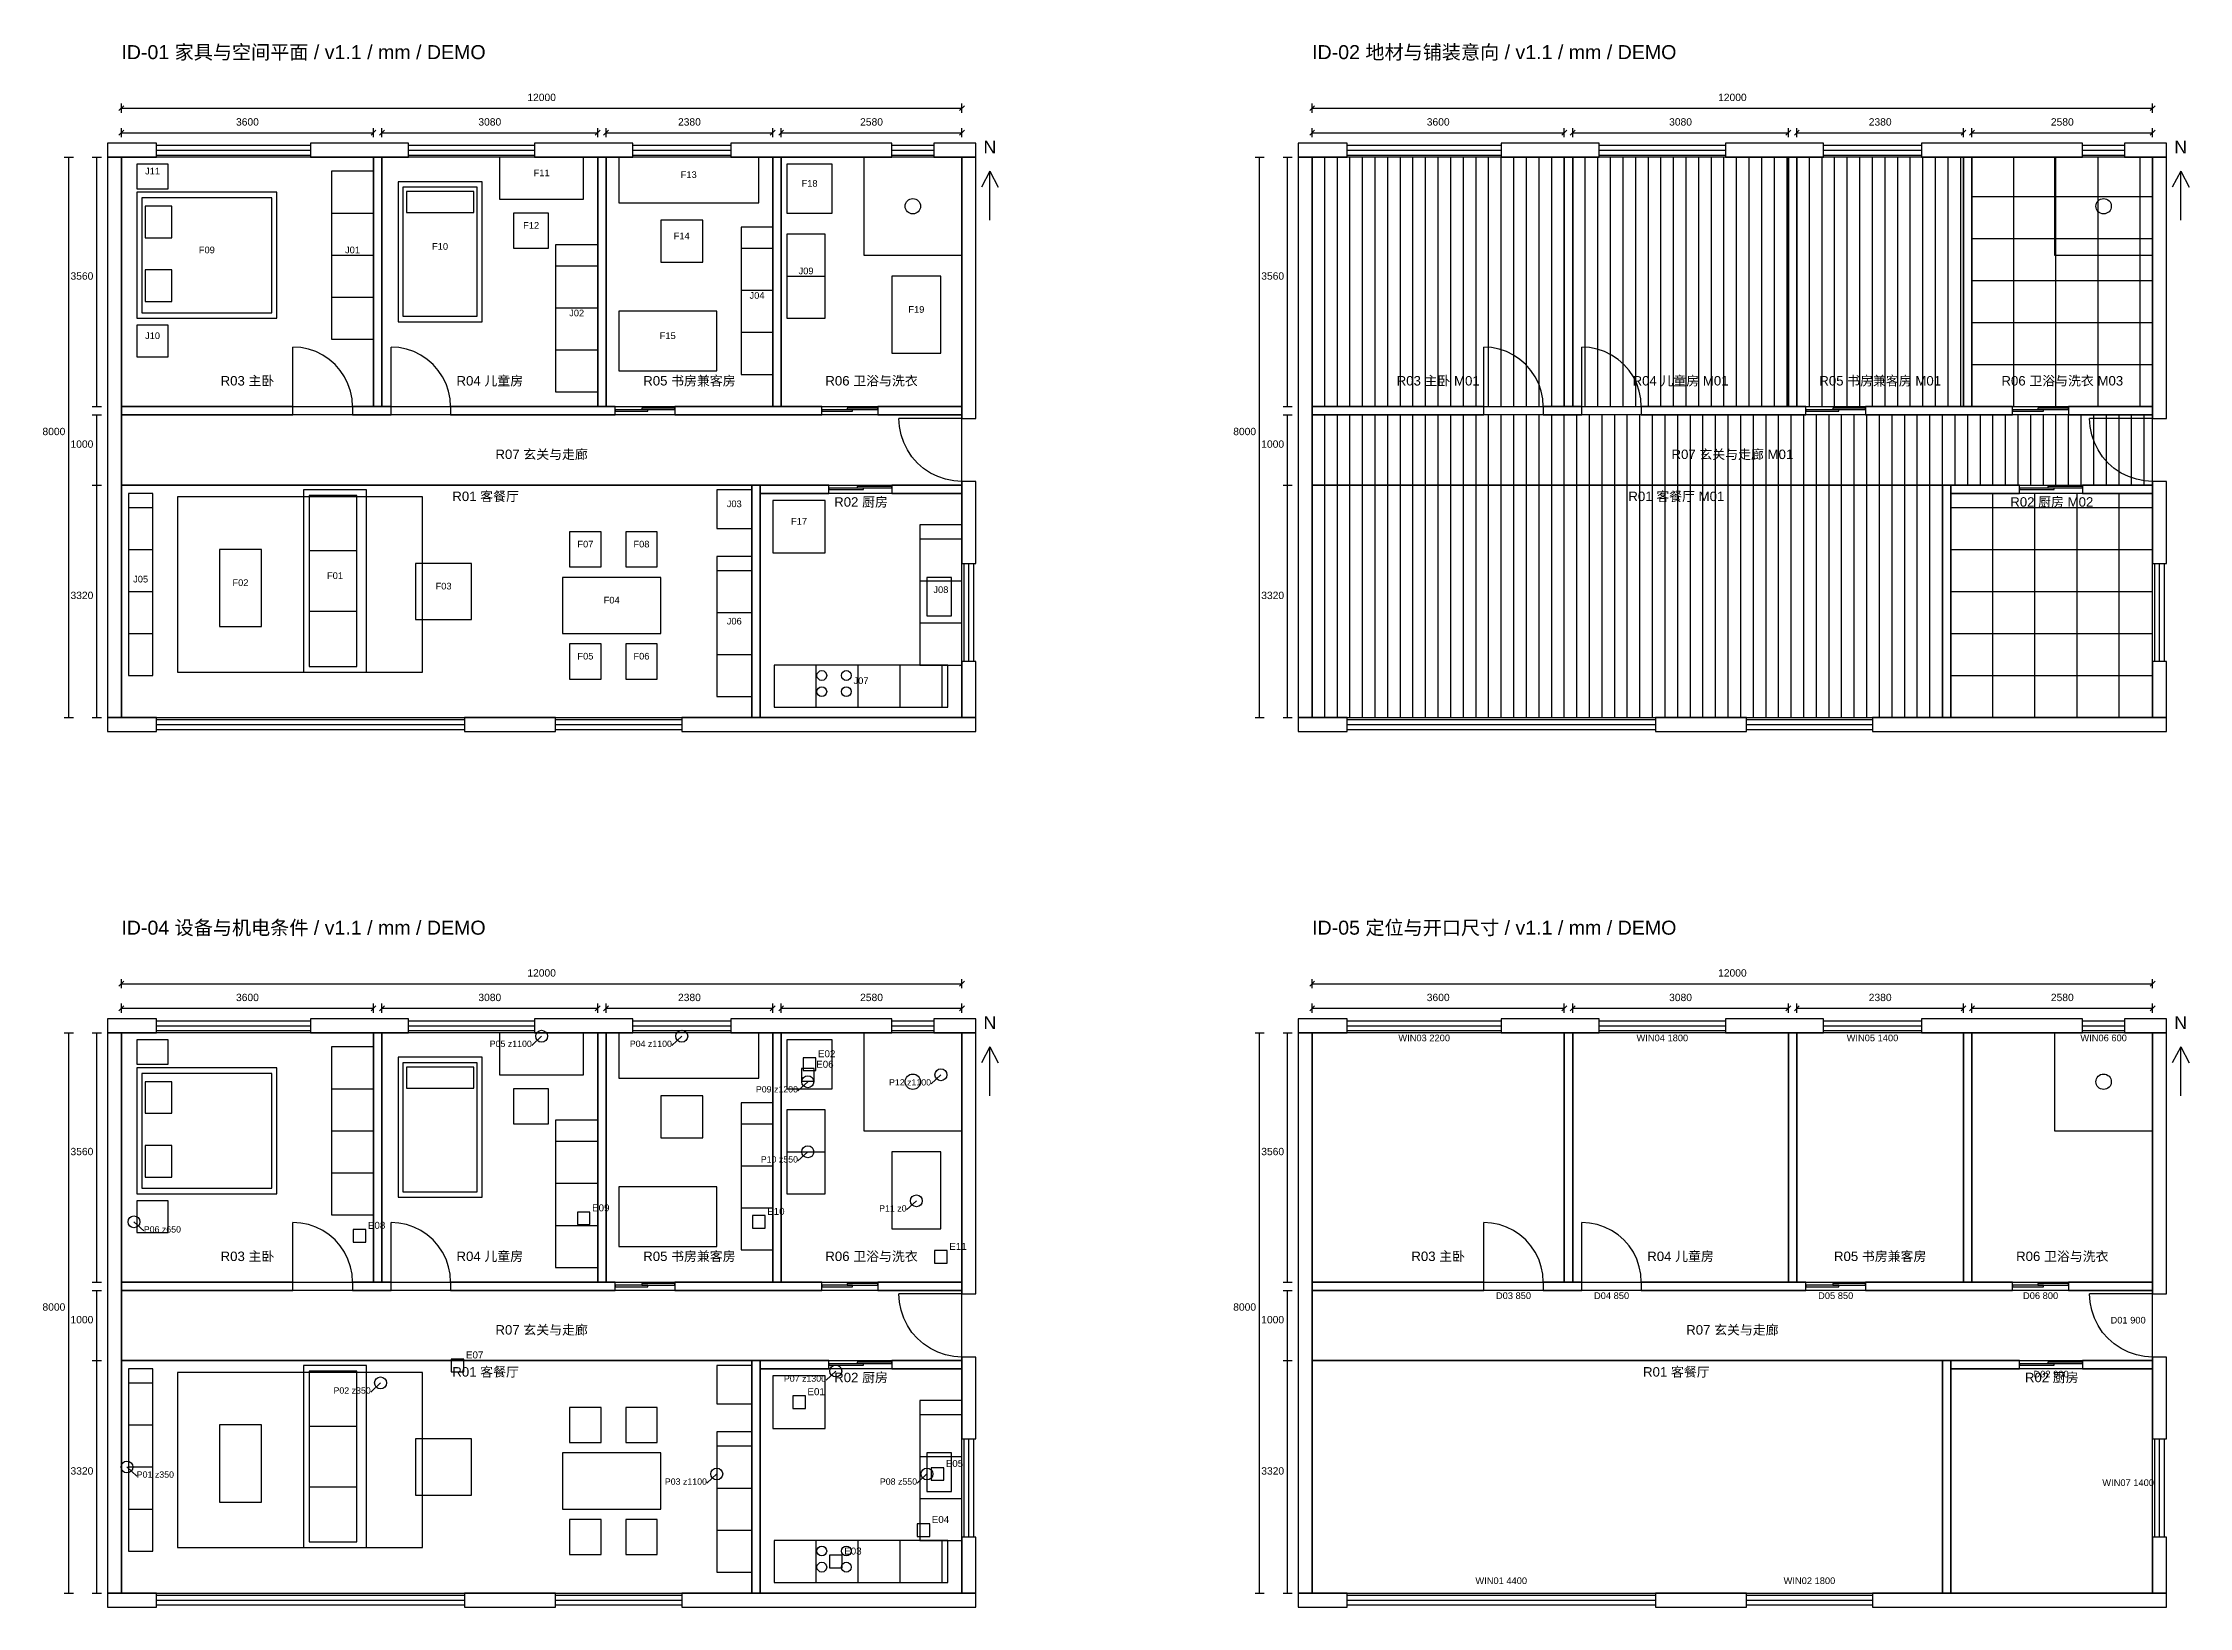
# Model space of a CAD drawing. Header units: millimetres. Extents: x -1120 to 46520, y -12700 to 9632.
# Drawn here: x -1120 to 29520, y -12700 to 9632 of the extents above; entities that cross this region are included whole.
import ezdxf
from ezdxf.enums import TextEntityAlignment as Align

# ---------------------------------------------------------------- set-up
doc = ezdxf.new("R2010")
doc.units = ezdxf.units.MM
for name, color, linetype in [('ID-01_DIMENSION', 7, 'Continuous'), ('ID-01_DOOR', 7, 'Continuous'), ('ID-01_FIXTURE', 7, 'Continuous'), ('ID-01_FLOOR', 7, 'Continuous'), ('ID-01_FURNITURE', 7, 'Continuous'), ('ID-01_GLASS', 7, 'Continuous'), ('ID-01_LINE', 7, 'Continuous'), ('ID-01_NORTH', 7, 'Continuous'), ('ID-01_TEXT', 7, 'Continuous'), ('ID-01_WALL', 7, 'Continuous'), ('ID-01_WINDOW', 7, 'Continuous'), ('ID-02_DIMENSION', 7, 'Continuous'), ('ID-02_DOOR', 7, 'Continuous'), ('ID-02_FINISH_JOINT', 7, 'Continuous'), ('ID-02_FIXTURE', 7, 'Continuous'), ('ID-02_FLOOR', 7, 'Continuous'), ('ID-02_GLASS', 7, 'Continuous'), ('ID-02_NORTH', 7, 'Continuous'), ('ID-02_TEXT', 7, 'Continuous'), ('ID-02_WALL', 7, 'Continuous'), ('ID-02_WINDOW', 7, 'Continuous'), ('ID-04_DIMENSION', 7, 'Continuous'), ('ID-04_DOOR', 7, 'Continuous'), ('ID-04_EQUIPMENT', 7, 'Continuous'), ('ID-04_EQUIPMENT_LABEL', 7, 'Continuous'), ('ID-04_FIXTURE', 7, 'Continuous'), ('ID-04_FLOOR', 7, 'Continuous'), ('ID-04_FURNITURE', 7, 'Continuous'), ('ID-04_GLASS', 7, 'Continuous'), ('ID-04_LINE', 7, 'Continuous'), ('ID-04_NORTH', 7, 'Continuous'), ('ID-04_SERVICE_LABEL', 1, 'Continuous'), ('ID-04_SERVICE_POINT', 1, 'Continuous'), ('ID-04_TEXT', 7, 'Continuous'), ('ID-04_WALL', 7, 'Continuous'), ('ID-04_WINDOW', 7, 'Continuous'), ('ID-05_DIMENSION', 7, 'Continuous'), ('ID-05_DOOR', 7, 'Continuous'), ('ID-05_FIXTURE', 7, 'Continuous'), ('ID-05_FLOOR', 7, 'Continuous'), ('ID-05_GLASS', 7, 'Continuous'), ('ID-05_NORTH', 7, 'Continuous'), ('ID-05_TEXT', 7, 'Continuous'), ('ID-05_WALL', 7, 'Continuous'), ('ID-05_WINDOW', 7, 'Continuous')]:
    doc.layers.add(name, color=color, linetype=linetype)
doc.styles.add('CJK', font='Arial Unicode.ttf')

msp = doc.modelspace()

# ---------------------------------------------------------------- texts
at = {"style": 'CJK'}
for s, p in [('ID-01 家具与空间平面 / v1.1 / mm / DEMO', (0, 9400)), ('ID-02 地材与铺装意向 / v1.1 / mm / DEMO', (17000, 9400)), ('ID-04 设备与机电条件 / v1.1 / mm / DEMO', (0, -3100)), ('ID-05 定位与开口尺寸 / v1.1 / mm / DEMO', (17000, -3100))]:
    msp.add_text(s, height=200, dxfattribs=at).set_placement(p)
at = {"layer": 'ID-01_DIMENSION', "style": 'CJK'}
for s, p in [('12000', (6000, 8770)), ('3600', (1800, 8420)), ('3080', (5260, 8420)), ('2380', (8110, 8420)), ('2580', (10710, 8420))]:
    msp.add_text(s, height=105, dxfattribs=at).set_placement(p, align=Align.BOTTOM_CENTER)
for s, p in [('3560', (-400, 6220)), ('8000', (-800, 4000)), ('1000', (-400, 3820)), ('3320', (-400, 1660))]:
    msp.add_text(s, height=105, dxfattribs=at).set_placement(p, align=Align.BOTTOM_RIGHT)
at = {"layer": 'ID-01_TEXT', "style": 'CJK'}
for s, height, p in [('N', 180, (12400, 8000)), ('J11', 95, (445, 7725)), ('F11', 95, (6000, 7700)), ('F13', 95, (8100, 7675)), ('F18', 95, (9825, 7550)), ('F12', 95, (5850, 6950)), ('F10', 95, (4550, 6650)), ('F14', 95, (8000, 6800)), ('F09', 95, (1220, 6600)), ('J01', 95, (3300, 6600)), ('J09', 95, (9775, 6300)), ('J02', 95, (6500, 5700)), ('J04', 95, (9075, 5950)), ('F19', 95, (11350, 5750)), ('J10', 95, (445, 5375)), ('F15', 95, (7800, 5375)), ('R03 主卧', 135, (1800, 4700)), ('R04 儿童房', 135, (5260, 4700)), ('R05 书房兼客房', 135, (8110, 4700)), ('R06 卫浴与洗衣', 135, (10710, 4700)), ('R07 玄关与走廊', 135, (6000, 3650)), ('R01 客餐厅', 135, (5200, 3050)), ('J03', 95, (8750, 2975)), ('R02 厨房', 135, (10560, 2970)), ('F17', 95, (9675, 2725)), ('F07', 95, (6625, 2400)), ('F08', 95, (7425, 2400)), ('J05', 95, (275, 1900)), ('F02', 95, (1700, 1850)), ('F01', 95, (3050, 1950)), ('F03', 95, (4600, 1800)), ('J08', 95, (11700, 1750)), ('F04', 95, (7000, 1600)), ('J06', 95, (8750, 1300)), ('F05', 95, (6625, 800)), ('F06', 95, (7425, 800)), ('J07', 95, (10560, 450))]:
    msp.add_text(s, height=height, dxfattribs=at).set_placement(p, align=Align.BOTTOM_CENTER)
at = {"layer": 'ID-02_DIMENSION', "style": 'CJK'}
for s, p in [('12000', (23000, 8770)), ('3600', (18800, 8420)), ('3080', (22260, 8420)), ('2380', (25110, 8420)), ('2580', (27710, 8420))]:
    msp.add_text(s, height=105, dxfattribs=at).set_placement(p, align=Align.BOTTOM_CENTER)
for s, p in [('3560', (16600, 6220)), ('8000', (16200, 4000)), ('1000', (16600, 3820)), ('3320', (16600, 1660))]:
    msp.add_text(s, height=105, dxfattribs=at).set_placement(p, align=Align.BOTTOM_RIGHT)
at = {"layer": 'ID-02_TEXT', "style": 'CJK'}
for s, height, p in [('N', 180, (29400, 8000)), ('R03 主卧 M01', 135, (18800, 4700)), ('R04 儿童房 M01', 135, (22260, 4700)), ('R05 书房兼客房 M01', 135, (25110, 4700)), ('R06 卫浴与洗衣 M03', 135, (27710, 4700)), ('R07 玄关与走廊 M01', 135, (23000, 3650)), ('R01 客餐厅 M01', 135, (22200, 3050)), ('R02 厨房 M02', 135, (27560, 2970))]:
    msp.add_text(s, height=height, dxfattribs=at).set_placement(p, align=Align.BOTTOM_CENTER)
at = {"layer": 'ID-04_DIMENSION', "style": 'CJK'}
for s, p in [('12000', (6000, -3730)), ('3600', (1800, -4080)), ('3080', (5260, -4080)), ('2380', (8110, -4080)), ('2580', (10710, -4080))]:
    msp.add_text(s, height=105, dxfattribs=at).set_placement(p, align=Align.BOTTOM_CENTER)
for s, p in [('3560', (-400, -6280)), ('8000', (-800, -8500)), ('1000', (-400, -8680)), ('3320', (-400, -10840))]:
    msp.add_text(s, height=105, dxfattribs=at).set_placement(p, align=Align.BOTTOM_RIGHT)
at = {"layer": 'ID-04_EQUIPMENT_LABEL', "style": 'CJK'}
for s, p in [('E06', (9920, -5030)), ('E02', (9945, -4880)), ('E09', (6720, -7080)), ('E10', (9220, -7130)), ('E08', (3520, -7330)), ('E11', (11820, -7630)), ('E07', (4920, -9180)), ('E01', (9795, -9705)), ('E05', (11770, -10730)), ('E04', (11570, -11530)), ('E03', (10320, -11980))]:
    msp.add_text(s, height=100, dxfattribs=at).set_placement(p, align=Align.BOTTOM_LEFT)
at = {"layer": 'ID-04_SERVICE_LABEL', "style": 'CJK'}
for s, p in [('P05 z1100', (5860, -4730)), ('P04 z1100', (7860, -4730)), ('P12 z1100', (11560, -5280)), ('P09 z1200', (9660, -5380)), ('P10 z550', (9660, -6380)), ('P11 z0', (11210, -7080)), ('P07 z1300', (10060, -9510)), ('P02 z350', (3560, -9680)), ('P03 z1100', (8360, -10980)), ('P08 z550', (11360, -10980))]:
    msp.add_text(s, height=90, dxfattribs=at).set_placement(p, align=Align.BOTTOM_RIGHT)
for s, p in [('P06 z650', (320, -7380)), ('P01 z350', (220, -10880))]:
    msp.add_text(s, height=90, dxfattribs=at).set_placement(p, align=Align.BOTTOM_LEFT)
at = {"layer": 'ID-04_TEXT', "style": 'CJK'}
for s, height, p in [('N', 180, (12400, -4500)), ('R03 主卧', 135, (1800, -7800)), ('R04 儿童房', 135, (5260, -7800)), ('R05 书房兼客房', 135, (8110, -7800)), ('R06 卫浴与洗衣', 135, (10710, -7800)), ('R07 玄关与走廊', 135, (6000, -8850)), ('R01 客餐厅', 135, (5200, -9450)), ('R02 厨房', 135, (10560, -9530))]:
    msp.add_text(s, height=height, dxfattribs=at).set_placement(p, align=Align.BOTTOM_CENTER)
at = {"layer": 'ID-05_DIMENSION', "style": 'CJK'}
for s, p in [('12000', (23000, -3730)), ('3600', (18800, -4080)), ('3080', (22260, -4080)), ('2380', (25110, -4080)), ('2580', (27710, -4080))]:
    msp.add_text(s, height=105, dxfattribs=at).set_placement(p, align=Align.BOTTOM_CENTER)
for s, p in [('3560', (16600, -6280)), ('8000', (16200, -8500)), ('1000', (16600, -8680)), ('3320', (16600, -10840))]:
    msp.add_text(s, height=105, dxfattribs=at).set_placement(p, align=Align.BOTTOM_RIGHT)
at = {"layer": 'ID-05_TEXT', "style": 'CJK'}
for s, height, p in [('N', 180, (29400, -4500)), ('WIN03 2200', 95, (18600, -4650)), ('WIN04 1800', 95, (22000, -4650)), ('WIN05 1400', 95, (25000, -4650)), ('WIN06 600', 95, (28300, -4650)), ('R03 主卧', 135, (18800, -7800)), ('R04 儿童房', 135, (22260, -7800)), ('R05 书房兼客房', 135, (25110, -7800)), ('R06 卫浴与洗衣', 135, (27710, -7800)), ('D03 850', 95, (19875, -8330)), ('D04 850', 95, (21275, -8330)), ('D05 850', 95, (24475, -8330)), ('D06 800', 95, (27400, -8330)), ('D01 900', 95, (28650, -8680)), ('R07 玄关与走廊', 135, (23000, -8850)), ('R01 客餐厅', 135, (22200, -9450)), ('R02 厨房', 135, (27560, -9530)), ('D02 900', 95, (27550, -9450)), ('WIN07 1400', 95, (28650, -11000)), ('WIN01 4400', 95, (19700, -12400)), ('WIN02 1800', 95, (24100, -12400))]:
    msp.add_text(s, height=height, dxfattribs=at).set_placement(p, align=Align.BOTTOM_CENTER)

# ---------------------------------------------------------------- linework, layer by layer
at = {"layer": 'ID-01_DIMENSION'}
for p, q in [((-35, 8665), (35, 8735)), ((0, 8635), (0, 8765)), ((0, 8700), (12000, 8700)), ((11965, 8665), (12035, 8735)), ((12000, 8635), (12000, 8765)), ((-35, 8315), (35, 8385)), ((0, 8285), (0, 8415)), ((0, 8350), (3600, 8350)), ((3565, 8315), (3635, 8385)), ((3600, 8285), (3600, 8415)), ((3685, 8315), (3755, 8385)), ((3720, 8285), (3720, 8415)), ((3720, 8350), (6800, 8350)), ((6765, 8315), (6835, 8385)), ((6800, 8285), (6800, 8415)), ((6885, 8315), (6955, 8385)), ((6920, 8285), (6920, 8415)), ((6920, 8350), (9300, 8350)), ((9265, 8315), (9335, 8385)), ((9300, 8285), (9300, 8415)), ((9385, 8315), (9455, 8385)), ((9420, 8285), (9420, 8415)), ((9420, 8350), (12000, 8350)), ((11965, 8315), (12035, 8385)), ((12000, 8285), (12000, 8415)), ((-815, 8000), (-685, 8000)), ((-750, 0), (-750, 8000)), ((-415, 8000), (-285, 8000)), ((-350, 4440), (-350, 8000)), ((-415, 4440), (-285, 4440)), ((-415, 4320), (-285, 4320)), ((-350, 3320), (-350, 4320)), ((-415, 3320), (-285, 3320)), ((-415, 3320), (-285, 3320)), ((-350, 0), (-350, 3320)), ((-815, 0), (-685, 0)), ((-415, 0), (-285, 0))]:
    msp.add_line(p, q, dxfattribs=at)
at = {"layer": 'ID-01_DOOR'}
for p, q in [((2450, 4440), (2450, 5290)), ((2561, 5283), (2450, 5290)), ((2670, 5261), (2561, 5283)), ((2775, 5225), (2670, 5261)), ((2875, 5176), (2775, 5225)), ((3850, 4440), (3850, 5290)), ((3961, 5283), (3850, 5290)), ((4070, 5261), (3961, 5283)), ((4175, 5225), (4070, 5261)), ((4275, 5176), (4175, 5225)), ((2967, 5114), (2875, 5176)), ((3051, 5041), (2967, 5114)), ((3124, 4957), (3051, 5041)), ((3186, 4865), (3124, 4957)), ((4367, 5114), (4275, 5176)), ((4451, 5041), (4367, 5114)), ((4524, 4957), (4451, 5041)), ((4586, 4865), (4524, 4957)), ((3235, 4765), (3186, 4865)), ((3271, 4660), (3235, 4765)), ((3293, 4551), (3271, 4660)), ((4635, 4765), (4586, 4865)), ((4671, 4660), (4635, 4765)), ((4693, 4551), (4671, 4660)), ((3300, 4440), (3293, 4551)), ((4700, 4440), (4693, 4551)), ((12000, 4270), (11100, 4270)), ((11108, 4153), (11100, 4270)), ((11131, 4037), (11108, 4153)), ((11169, 3926), (11131, 4037)), ((11221, 3820), (11169, 3926)), ((11286, 3722), (11221, 3820)), ((11364, 3634), (11286, 3722)), ((11452, 3556), (11364, 3634)), ((11550, 3491), (11452, 3556)), ((11656, 3439), (11550, 3491)), ((11767, 3401), (11656, 3439)), ((11883, 3378), (11767, 3401)), ((12000, 3370), (11883, 3378))]:
    msp.add_line(p, q, dxfattribs=at)
for points in [[(7050, 4374), (7518, 4374), (7518, 4394), (7050, 4394)], [(7432, 4398), (7900, 4398), (7900, 4418), (7432, 4418)], [(10000, 4374), (10440, 4374), (10440, 4394), (10000, 4394)], [(10360, 4398), (10800, 4398), (10800, 4418), (10360, 4418)], [(10100, 3254), (10595, 3254), (10595, 3274), (10100, 3274)], [(10505, 3278), (11000, 3278), (11000, 3298), (10505, 3298)]]:
    msp.add_lwpolyline(points, close=True, dxfattribs=at)
at = {"layer": 'ID-01_FIXTURE'}
for points in [[(10600, 6600), (12000, 6600), (12000, 8000), (10600, 8000)], [(11500, 1450), (11850, 1450), (11850, 2000), (11500, 2000)]]:
    msp.add_lwpolyline(points, close=True, dxfattribs=at)
for centre, radius in [((11300, 7300), 110), ((10000, 600), 70), ((10350, 600), 70), ((10000, 370), 70), ((10350, 370), 70)]:
    msp.add_circle(centre, radius, dxfattribs=at)
at = {"layer": 'ID-01_FLOOR'}
for points in [[(0, 4440), (3600, 4440), (3600, 8000), (0, 8000)], [(3720, 4440), (6800, 4440), (6800, 8000), (3720, 8000)], [(6920, 4440), (9300, 4440), (9300, 8000), (6920, 8000)], [(9420, 4440), (12000, 4440), (12000, 8000), (9420, 8000)], [(0, 3320), (12000, 3320), (12000, 4320), (0, 4320)], [(0, 0), (9000, 0), (9000, 3320), (0, 3320)], [(9120, 0), (12000, 0), (12000, 3200), (9120, 3200)]]:
    msp.add_lwpolyline(points, close=True, dxfattribs=at)
at = {"layer": 'ID-01_FURNITURE'}
for points in [[(5400, 7400), (6600, 7400), (6600, 8000), (5400, 8000)], [(7100, 7350), (9100, 7350), (9100, 8000), (7100, 8000)], [(220, 7550), (670, 7550), (670, 7900), (220, 7900)], [(3000, 5400), (3600, 5400), (3600, 7800), (3000, 7800)], [(9500, 7200), (10150, 7200), (10150, 7900), (9500, 7900)], [(220, 5700), (2220, 5700), (2220, 7500), (220, 7500)], [(290, 5780), (2150, 5780), (2150, 7420), (290, 7420)], [(3950, 5650), (5150, 5650), (5150, 7650), (3950, 7650)], [(4020, 5730), (5080, 5730), (5080, 7570), (4020, 7570)], [(4070, 7210), (5030, 7210), (5030, 7510), (4070, 7510)], [(340, 6850), (720, 6850), (720, 7300), (340, 7300)], [(5600, 6700), (6100, 6700), (6100, 7200), (5600, 7200)], [(7700, 6500), (8300, 6500), (8300, 7100), (7700, 7100)], [(6200, 4650), (6800, 4650), (6800, 6750), (6200, 6750)], [(8850, 4900), (9300, 4900), (9300, 7000), (8850, 7000)], [(9500, 5700), (10050, 5700), (10050, 6900), (9500, 6900)], [(340, 5940), (720, 5940), (720, 6390), (340, 6390)], [(11000, 5200), (11700, 5200), (11700, 6300), (11000, 6300)], [(220, 5150), (670, 5150), (670, 5600), (220, 5600)], [(7100, 4950), (8500, 4950), (8500, 5800), (7100, 5800)], [(100, 600), (450, 600), (450, 3200), (100, 3200)], [(800, 650), (4300, 650), (4300, 3150), (800, 3150)], [(2600, 650), (3500, 650), (3500, 3250), (2600, 3250)], [(2680, 730), (3360, 730), (3360, 3170), (2680, 3170)], [(8500, 2700), (9000, 2700), (9000, 3250), (8500, 3250)], [(9300, 2350), (10050, 2350), (10050, 3100), (9300, 3100)], [(6400, 2150), (6850, 2150), (6850, 2650), (6400, 2650)], [(7200, 2150), (7650, 2150), (7650, 2650), (7200, 2650)], [(11400, 750), (12000, 750), (12000, 2750), (11400, 2750)], [(1400, 1300), (2000, 1300), (2000, 2400), (1400, 2400)], [(4200, 1400), (5000, 1400), (5000, 2200), (4200, 2200)], [(8500, 300), (9000, 300), (9000, 2300), (8500, 2300)], [(6300, 1200), (7700, 1200), (7700, 2000), (6300, 2000)], [(6400, 550), (6850, 550), (6850, 1050), (6400, 1050)], [(7200, 550), (7650, 550), (7650, 1050), (7200, 1050)], [(9320, 150), (11800, 150), (11800, 750), (9320, 750)]]:
    msp.add_lwpolyline(points, close=True, dxfattribs=at)
at = {"layer": 'ID-01_GLASS'}
msp.add_line((10600, 6600), (12000, 6600), dxfattribs=at)
at = {"layer": 'ID-01_LINE'}
for p, q in [((3000, 7200), (3600, 7200)), ((3000, 6600), (3600, 6600)), ((6200, 6450), (6800, 6450)), ((8850, 6700), (9300, 6700)), ((9500, 6300), (10050, 6300)), ((3000, 6000), (3600, 6000)), ((6200, 5850), (6800, 5850)), ((8850, 6100), (9300, 6100)), ((6200, 5250), (6800, 5250)), ((8850, 5500), (9300, 5500)), ((100, 3000), (450, 3000)), ((11400, 2550), (12000, 2550)), ((100, 2400), (450, 2400)), ((2680, 2383), (3360, 2383)), ((8500, 2100), (9000, 2100)), ((11400, 1950), (12000, 1950)), ((100, 1800), (450, 1800)), ((2680, 1517), (3360, 1517)), ((8500, 1500), (9000, 1500)), ((11400, 1350), (12000, 1350)), ((100, 1200), (450, 1200)), ((8500, 900), (9000, 900)), ((9920, 150), (9920, 750)), ((10520, 150), (10520, 750)), ((11120, 150), (11120, 750)), ((11720, 150), (11720, 750))]:
    msp.add_line(p, q, dxfattribs=at)
at = {"layer": 'ID-01_NORTH'}
for p, q in [((12400, 7800), (12280, 7570)), ((12400, 7100), (12400, 7800)), ((12400, 7800), (12520, 7570))]:
    msp.add_line(p, q, dxfattribs=at)
at = {"layer": 'ID-01_WALL'}
for points in [[(-200, 8000), (500, 8000), (500, 8200), (-200, 8200)], [(-200, 0), (0, 0), (0, 8000), (-200, 8000)], [(2700, 8000), (4100, 8000), (4100, 8200), (2700, 8200)], [(3600, 4440), (3720, 4440), (3720, 8000), (3600, 8000)], [(5900, 8000), (7300, 8000), (7300, 8200), (5900, 8200)], [(6800, 4440), (6920, 4440), (6920, 8000), (6800, 8000)], [(8700, 8000), (11000, 8000), (11000, 8200), (8700, 8200)], [(9300, 4440), (9420, 4440), (9420, 8000), (9300, 8000)], [(11600, 8000), (12200, 8000), (12200, 8200), (11600, 8200)], [(12000, 4270), (12200, 4270), (12200, 8000), (12000, 8000)], [(0, 4320), (2450, 4320), (2450, 4440), (0, 4440)], [(3300, 4320), (3850, 4320), (3850, 4440), (3300, 4440)], [(4700, 4320), (7050, 4320), (7050, 4440), (4700, 4440)], [(7900, 4320), (10000, 4320), (10000, 4440), (7900, 4440)], [(10800, 4320), (12000, 4320), (12000, 4440), (10800, 4440)], [(9000, 0), (9120, 0), (9120, 3320), (9000, 3320)], [(9120, 3200), (10100, 3200), (10100, 3320), (9120, 3320)], [(11000, 3200), (12000, 3200), (12000, 3320), (11000, 3320)], [(12000, 2200), (12200, 2200), (12200, 3370), (12000, 3370)], [(12000, 0), (12200, 0), (12200, 800), (12000, 800)], [(-200, -200), (500, -200), (500, 0), (-200, 0)], [(4900, -200), (6200, -200), (6200, 0), (4900, 0)], [(8000, -200), (12200, -200), (12200, 0), (8000, 0)]]:
    msp.add_lwpolyline(points, close=True, dxfattribs=at)
at = {"layer": 'ID-01_WINDOW'}
for p, q in [((500, 8170), (2700, 8170)), ((500, 8100), (2700, 8100)), ((500, 8030), (2700, 8030)), ((4100, 8170), (5900, 8170)), ((4100, 8100), (5900, 8100)), ((4100, 8030), (5900, 8030)), ((7300, 8170), (8700, 8170)), ((7300, 8100), (8700, 8100)), ((7300, 8030), (8700, 8030)), ((11000, 8170), (11600, 8170)), ((11000, 8100), (11600, 8100)), ((11000, 8030), (11600, 8030)), ((12030, 800), (12030, 2200)), ((12100, 800), (12100, 2200)), ((12170, 800), (12170, 2200)), ((500, -30), (4900, -30)), ((500, -100), (4900, -100)), ((500, -170), (4900, -170)), ((6200, -30), (8000, -30)), ((6200, -100), (8000, -100)), ((6200, -170), (8000, -170))]:
    msp.add_line(p, q, dxfattribs=at)
at = {"layer": 'ID-02_DIMENSION'}
for p, q in [((16965, 8665), (17035, 8735)), ((17000, 8635), (17000, 8765)), ((17000, 8700), (29000, 8700)), ((28965, 8665), (29035, 8735)), ((29000, 8635), (29000, 8765)), ((16965, 8315), (17035, 8385)), ((17000, 8285), (17000, 8415)), ((17000, 8350), (20600, 8350)), ((20565, 8315), (20635, 8385)), ((20600, 8285), (20600, 8415)), ((20685, 8315), (20755, 8385)), ((20720, 8285), (20720, 8415)), ((20720, 8350), (23800, 8350)), ((23765, 8315), (23835, 8385)), ((23800, 8285), (23800, 8415)), ((23885, 8315), (23955, 8385)), ((23920, 8285), (23920, 8415)), ((23920, 8350), (26300, 8350)), ((26265, 8315), (26335, 8385)), ((26300, 8285), (26300, 8415)), ((26385, 8315), (26455, 8385)), ((26420, 8285), (26420, 8415)), ((26420, 8350), (29000, 8350)), ((28965, 8315), (29035, 8385)), ((29000, 8285), (29000, 8415)), ((16185, 8000), (16315, 8000)), ((16250, 0), (16250, 8000)), ((16585, 8000), (16715, 8000)), ((16650, 4440), (16650, 8000)), ((16585, 4440), (16715, 4440)), ((16585, 4320), (16715, 4320)), ((16650, 3320), (16650, 4320)), ((16585, 3320), (16715, 3320)), ((16585, 3320), (16715, 3320)), ((16650, 0), (16650, 3320)), ((16185, 0), (16315, 0)), ((16585, 0), (16715, 0))]:
    msp.add_line(p, q, dxfattribs=at)
at = {"layer": 'ID-02_DOOR'}
for p, q in [((19450, 4440), (19450, 5290)), ((19561, 5283), (19450, 5290)), ((19670, 5261), (19561, 5283)), ((19775, 5225), (19670, 5261)), ((19875, 5176), (19775, 5225)), ((20850, 4440), (20850, 5290)), ((20961, 5283), (20850, 5290)), ((21070, 5261), (20961, 5283)), ((21175, 5225), (21070, 5261)), ((21275, 5176), (21175, 5225)), ((19967, 5114), (19875, 5176)), ((20051, 5041), (19967, 5114)), ((20124, 4957), (20051, 5041)), ((20186, 4865), (20124, 4957)), ((21367, 5114), (21275, 5176)), ((21451, 5041), (21367, 5114)), ((21524, 4957), (21451, 5041)), ((21586, 4865), (21524, 4957)), ((20235, 4765), (20186, 4865)), ((20271, 4660), (20235, 4765)), ((20293, 4551), (20271, 4660)), ((21635, 4765), (21586, 4865)), ((21671, 4660), (21635, 4765)), ((21693, 4551), (21671, 4660)), ((20300, 4440), (20293, 4551)), ((21700, 4440), (21693, 4551)), ((29000, 4270), (28100, 4270)), ((28108, 4153), (28100, 4270)), ((28131, 4037), (28108, 4153)), ((28169, 3926), (28131, 4037)), ((28221, 3820), (28169, 3926)), ((28286, 3722), (28221, 3820)), ((28364, 3634), (28286, 3722)), ((28452, 3556), (28364, 3634)), ((28550, 3491), (28452, 3556)), ((28656, 3439), (28550, 3491)), ((28767, 3401), (28656, 3439)), ((28883, 3378), (28767, 3401)), ((29000, 3370), (28883, 3378))]:
    msp.add_line(p, q, dxfattribs=at)
for points in [[(24050, 4374), (24518, 4374), (24518, 4394), (24050, 4394)], [(24432, 4398), (24900, 4398), (24900, 4418), (24432, 4418)], [(27000, 4374), (27440, 4374), (27440, 4394), (27000, 4394)], [(27360, 4398), (27800, 4398), (27800, 4418), (27360, 4418)], [(27100, 3254), (27595, 3254), (27595, 3274), (27100, 3274)], [(27505, 3278), (28000, 3278), (28000, 3298), (27505, 3298)]]:
    msp.add_lwpolyline(points, close=True, dxfattribs=at)
at = {"layer": 'ID-02_FINISH_JOINT'}
for p, q in [((17180, 4440), (17180, 8000)), ((17360, 4440), (17360, 8000)), ((17540, 4440), (17540, 8000)), ((17720, 4440), (17720, 8000)), ((17900, 4440), (17900, 8000)), ((18080, 4440), (18080, 8000)), ((18260, 4440), (18260, 8000)), ((18440, 4440), (18440, 8000)), ((18620, 4440), (18620, 8000)), ((18800, 4440), (18800, 8000)), ((18980, 4440), (18980, 8000)), ((19160, 4440), (19160, 8000)), ((19340, 4440), (19340, 8000)), ((19520, 4440), (19520, 8000)), ((19700, 4440), (19700, 8000)), ((19880, 4440), (19880, 8000)), ((20060, 4440), (20060, 8000)), ((20240, 4440), (20240, 8000)), ((20420, 4440), (20420, 8000)), ((20900, 4440), (20900, 8000)), ((21080, 4440), (21080, 8000)), ((21260, 4440), (21260, 8000)), ((21440, 4440), (21440, 8000)), ((21620, 4440), (21620, 8000)), ((21800, 4440), (21800, 8000)), ((21980, 4440), (21980, 8000)), ((22160, 4440), (22160, 8000)), ((22340, 4440), (22340, 8000)), ((22520, 4440), (22520, 8000)), ((22700, 4440), (22700, 8000)), ((22880, 4440), (22880, 8000)), ((23060, 4440), (23060, 8000)), ((23240, 4440), (23240, 8000)), ((23420, 4440), (23420, 8000)), ((23600, 4440), (23600, 8000)), ((23780, 4440), (23780, 8000)), ((24100, 4440), (24100, 8000)), ((24280, 4440), (24280, 8000)), ((24460, 4440), (24460, 8000)), ((24640, 4440), (24640, 8000)), ((24820, 4440), (24820, 8000)), ((25000, 4440), (25000, 8000)), ((25180, 4440), (25180, 8000)), ((25360, 4440), (25360, 8000)), ((25540, 4440), (25540, 8000)), ((25720, 4440), (25720, 8000)), ((25900, 4440), (25900, 8000)), ((26080, 4440), (26080, 8000)), ((26260, 4440), (26260, 8000)), ((27020, 4440), (27020, 8000)), ((27620, 4440), (27620, 8000)), ((28220, 4440), (28220, 8000)), ((28820, 4440), (28820, 8000)), ((26420, 7440), (29000, 7440)), ((26420, 6840), (29000, 6840)), ((26420, 6240), (29000, 6240)), ((26420, 5640), (29000, 5640)), ((26420, 5040), (29000, 5040)), ((17180, 3320), (17180, 4320)), ((17360, 3320), (17360, 4320)), ((17540, 3320), (17540, 4320)), ((17720, 3320), (17720, 4320)), ((17900, 3320), (17900, 4320)), ((18080, 3320), (18080, 4320)), ((18260, 3320), (18260, 4320)), ((18440, 3320), (18440, 4320)), ((18620, 3320), (18620, 4320)), ((18800, 3320), (18800, 4320)), ((18980, 3320), (18980, 4320)), ((19160, 3320), (19160, 4320)), ((19340, 3320), (19340, 4320)), ((19520, 3320), (19520, 4320)), ((19700, 3320), (19700, 4320)), ((19880, 3320), (19880, 4320)), ((20060, 3320), (20060, 4320)), ((20240, 3320), (20240, 4320)), ((20420, 3320), (20420, 4320)), ((20600, 3320), (20600, 4320)), ((20780, 3320), (20780, 4320)), ((20960, 3320), (20960, 4320)), ((21140, 3320), (21140, 4320)), ((21320, 3320), (21320, 4320)), ((21500, 3320), (21500, 4320)), ((21680, 3320), (21680, 4320)), ((21860, 3320), (21860, 4320)), ((22040, 3320), (22040, 4320)), ((22220, 3320), (22220, 4320)), ((22400, 3320), (22400, 4320)), ((22580, 3320), (22580, 4320)), ((22760, 3320), (22760, 4320)), ((22940, 3320), (22940, 4320)), ((23120, 3320), (23120, 4320)), ((23300, 3320), (23300, 4320)), ((23480, 3320), (23480, 4320)), ((23660, 3320), (23660, 4320)), ((23840, 3320), (23840, 4320)), ((24020, 3320), (24020, 4320)), ((24200, 3320), (24200, 4320)), ((24380, 3320), (24380, 4320)), ((24560, 3320), (24560, 4320)), ((24740, 3320), (24740, 4320)), ((24920, 3320), (24920, 4320)), ((25100, 3320), (25100, 4320)), ((25280, 3320), (25280, 4320)), ((25460, 3320), (25460, 4320)), ((25640, 3320), (25640, 4320)), ((25820, 3320), (25820, 4320)), ((26000, 3320), (26000, 4320)), ((26180, 3320), (26180, 4320)), ((26360, 3320), (26360, 4320)), ((26540, 3320), (26540, 4320)), ((26720, 3320), (26720, 4320)), ((26900, 3320), (26900, 4320)), ((27080, 3320), (27080, 4320)), ((27260, 3320), (27260, 4320)), ((27440, 3320), (27440, 4320)), ((27620, 3320), (27620, 4320)), ((27800, 3320), (27800, 4320)), ((27980, 3320), (27980, 4320)), ((28160, 3320), (28160, 4320)), ((28340, 3320), (28340, 4320)), ((28520, 3320), (28520, 4320)), ((28700, 3320), (28700, 4320)), ((28880, 3320), (28880, 4320)), ((17180, 0), (17180, 3320)), ((17360, 0), (17360, 3320)), ((17540, 0), (17540, 3320)), ((17720, 0), (17720, 3320)), ((17900, 0), (17900, 3320)), ((18080, 0), (18080, 3320)), ((18260, 0), (18260, 3320)), ((18440, 0), (18440, 3320)), ((18620, 0), (18620, 3320)), ((18800, 0), (18800, 3320)), ((18980, 0), (18980, 3320)), ((19160, 0), (19160, 3320)), ((19340, 0), (19340, 3320)), ((19520, 0), (19520, 3320)), ((19700, 0), (19700, 3320)), ((19880, 0), (19880, 3320)), ((20060, 0), (20060, 3320)), ((20240, 0), (20240, 3320)), ((20420, 0), (20420, 3320)), ((20600, 0), (20600, 3320)), ((20780, 0), (20780, 3320)), ((20960, 0), (20960, 3320)), ((21140, 0), (21140, 3320)), ((21320, 0), (21320, 3320)), ((21500, 0), (21500, 3320)), ((21680, 0), (21680, 3320)), ((21860, 0), (21860, 3320)), ((22040, 0), (22040, 3320)), ((22220, 0), (22220, 3320)), ((22400, 0), (22400, 3320)), ((22580, 0), (22580, 3320)), ((22760, 0), (22760, 3320)), ((22940, 0), (22940, 3320)), ((23120, 0), (23120, 3320)), ((23300, 0), (23300, 3320)), ((23480, 0), (23480, 3320)), ((23660, 0), (23660, 3320)), ((23840, 0), (23840, 3320)), ((24020, 0), (24020, 3320)), ((24200, 0), (24200, 3320)), ((24380, 0), (24380, 3320)), ((24560, 0), (24560, 3320)), ((24740, 0), (24740, 3320)), ((24920, 0), (24920, 3320)), ((25100, 0), (25100, 3320)), ((25280, 0), (25280, 3320)), ((25460, 0), (25460, 3320)), ((25640, 0), (25640, 3320)), ((25820, 0), (25820, 3320)), ((26720, 0), (26720, 3200)), ((27320, 0), (27320, 3200)), ((27920, 0), (27920, 3200)), ((28520, 0), (28520, 3200)), ((26120, 3000), (29000, 3000)), ((26120, 2400), (29000, 2400)), ((26120, 1800), (29000, 1800)), ((26120, 1200), (29000, 1200)), ((26120, 600), (29000, 600))]:
    msp.add_line(p, q, dxfattribs=at)
at = {"layer": 'ID-02_FIXTURE'}
msp.add_lwpolyline([(27600, 6600), (29000, 6600), (29000, 8000), (27600, 8000)], close=True, dxfattribs=at)
msp.add_circle((28300, 7300), 110, dxfattribs=at)
at = {"layer": 'ID-02_FLOOR'}
for points in [[(17000, 4440), (20600, 4440), (20600, 8000), (17000, 8000)], [(20720, 4440), (23800, 4440), (23800, 8000), (20720, 8000)], [(23920, 4440), (26300, 4440), (26300, 8000), (23920, 8000)], [(26420, 4440), (29000, 4440), (29000, 8000), (26420, 8000)], [(17000, 3320), (29000, 3320), (29000, 4320), (17000, 4320)], [(17000, 0), (26000, 0), (26000, 3320), (17000, 3320)], [(26120, 0), (29000, 0), (29000, 3200), (26120, 3200)]]:
    msp.add_lwpolyline(points, close=True, dxfattribs=at)
at = {"layer": 'ID-02_GLASS'}
msp.add_line((27600, 6600), (29000, 6600), dxfattribs=at)
at = {"layer": 'ID-02_NORTH'}
for p, q in [((29400, 7800), (29280, 7570)), ((29400, 7100), (29400, 7800)), ((29400, 7800), (29520, 7570))]:
    msp.add_line(p, q, dxfattribs=at)
at = {"layer": 'ID-02_WALL'}
for points in [[(16800, 8000), (17500, 8000), (17500, 8200), (16800, 8200)], [(16800, 0), (17000, 0), (17000, 8000), (16800, 8000)], [(19700, 8000), (21100, 8000), (21100, 8200), (19700, 8200)], [(20600, 4440), (20720, 4440), (20720, 8000), (20600, 8000)], [(22900, 8000), (24300, 8000), (24300, 8200), (22900, 8200)], [(23800, 4440), (23920, 4440), (23920, 8000), (23800, 8000)], [(25700, 8000), (28000, 8000), (28000, 8200), (25700, 8200)], [(26300, 4440), (26420, 4440), (26420, 8000), (26300, 8000)], [(28600, 8000), (29200, 8000), (29200, 8200), (28600, 8200)], [(29000, 4270), (29200, 4270), (29200, 8000), (29000, 8000)], [(17000, 4320), (19450, 4320), (19450, 4440), (17000, 4440)], [(20300, 4320), (20850, 4320), (20850, 4440), (20300, 4440)], [(21700, 4320), (24050, 4320), (24050, 4440), (21700, 4440)], [(24900, 4320), (27000, 4320), (27000, 4440), (24900, 4440)], [(27800, 4320), (29000, 4320), (29000, 4440), (27800, 4440)], [(26000, 0), (26120, 0), (26120, 3320), (26000, 3320)], [(26120, 3200), (27100, 3200), (27100, 3320), (26120, 3320)], [(28000, 3200), (29000, 3200), (29000, 3320), (28000, 3320)], [(29000, 2200), (29200, 2200), (29200, 3370), (29000, 3370)], [(29000, 0), (29200, 0), (29200, 800), (29000, 800)], [(16800, -200), (17500, -200), (17500, 0), (16800, 0)], [(21900, -200), (23200, -200), (23200, 0), (21900, 0)], [(25000, -200), (29200, -200), (29200, 0), (25000, 0)]]:
    msp.add_lwpolyline(points, close=True, dxfattribs=at)
at = {"layer": 'ID-02_WINDOW'}
for p, q in [((17500, 8170), (19700, 8170)), ((17500, 8100), (19700, 8100)), ((17500, 8030), (19700, 8030)), ((21100, 8170), (22900, 8170)), ((21100, 8100), (22900, 8100)), ((21100, 8030), (22900, 8030)), ((24300, 8170), (25700, 8170)), ((24300, 8100), (25700, 8100)), ((24300, 8030), (25700, 8030)), ((28000, 8170), (28600, 8170)), ((28000, 8100), (28600, 8100)), ((28000, 8030), (28600, 8030)), ((29030, 800), (29030, 2200)), ((29100, 800), (29100, 2200)), ((29170, 800), (29170, 2200)), ((17500, -30), (21900, -30)), ((17500, -100), (21900, -100)), ((17500, -170), (21900, -170)), ((23200, -30), (25000, -30)), ((23200, -100), (25000, -100)), ((23200, -170), (25000, -170))]:
    msp.add_line(p, q, dxfattribs=at)
at = {"layer": 'ID-04_DIMENSION'}
for p, q in [((-35, -3835), (35, -3765)), ((0, -3865), (0, -3735)), ((0, -3800), (12000, -3800)), ((11965, -3835), (12035, -3765)), ((12000, -3865), (12000, -3735)), ((-35, -4185), (35, -4115)), ((0, -4215), (0, -4085)), ((0, -4150), (3600, -4150)), ((3565, -4185), (3635, -4115)), ((3600, -4215), (3600, -4085)), ((3685, -4185), (3755, -4115)), ((3720, -4215), (3720, -4085)), ((3720, -4150), (6800, -4150)), ((6765, -4185), (6835, -4115)), ((6800, -4215), (6800, -4085)), ((6885, -4185), (6955, -4115)), ((6920, -4215), (6920, -4085)), ((6920, -4150), (9300, -4150)), ((9265, -4185), (9335, -4115)), ((9300, -4215), (9300, -4085)), ((9385, -4185), (9455, -4115)), ((9420, -4215), (9420, -4085)), ((9420, -4150), (12000, -4150)), ((11965, -4185), (12035, -4115)), ((12000, -4215), (12000, -4085)), ((-815, -4500), (-685, -4500)), ((-750, -12500), (-750, -4500)), ((-415, -4500), (-285, -4500)), ((-350, -8060), (-350, -4500)), ((-415, -8060), (-285, -8060)), ((-415, -8180), (-285, -8180)), ((-350, -9180), (-350, -8180)), ((-415, -9180), (-285, -9180)), ((-415, -9180), (-285, -9180)), ((-350, -12500), (-350, -9180)), ((-815, -12500), (-685, -12500)), ((-415, -12500), (-285, -12500))]:
    msp.add_line(p, q, dxfattribs=at)
at = {"layer": 'ID-04_DOOR'}
for p, q in [((2450, -8060), (2450, -7210)), ((2561, -7217), (2450, -7210)), ((2670, -7239), (2561, -7217)), ((2775, -7275), (2670, -7239)), ((2875, -7324), (2775, -7275)), ((2967, -7386), (2875, -7324)), ((3850, -8060), (3850, -7210)), ((3961, -7217), (3850, -7210)), ((4070, -7239), (3961, -7217)), ((4175, -7275), (4070, -7239)), ((4275, -7324), (4175, -7275)), ((4367, -7386), (4275, -7324)), ((3051, -7459), (2967, -7386)), ((3124, -7543), (3051, -7459)), ((3186, -7635), (3124, -7543)), ((3235, -7735), (3186, -7635)), ((4451, -7459), (4367, -7386)), ((4524, -7543), (4451, -7459)), ((4586, -7635), (4524, -7543)), ((4635, -7735), (4586, -7635)), ((3271, -7840), (3235, -7735)), ((3293, -7949), (3271, -7840)), ((3300, -8060), (3293, -7949)), ((4671, -7840), (4635, -7735)), ((4693, -7949), (4671, -7840)), ((4700, -8060), (4693, -7949)), ((12000, -8230), (11100, -8230)), ((11108, -8347), (11100, -8230)), ((11131, -8463), (11108, -8347)), ((11169, -8574), (11131, -8463)), ((11221, -8680), (11169, -8574)), ((11286, -8778), (11221, -8680)), ((11364, -8866), (11286, -8778)), ((11452, -8944), (11364, -8866)), ((11550, -9009), (11452, -8944)), ((11656, -9061), (11550, -9009)), ((11767, -9099), (11656, -9061)), ((11883, -9122), (11767, -9099)), ((12000, -9130), (11883, -9122))]:
    msp.add_line(p, q, dxfattribs=at)
for points in [[(7050, -8126), (7518, -8126), (7518, -8106), (7050, -8106)], [(7432, -8102), (7900, -8102), (7900, -8082), (7432, -8082)], [(10000, -8126), (10440, -8126), (10440, -8106), (10000, -8106)], [(10360, -8102), (10800, -8102), (10800, -8082), (10360, -8082)], [(10100, -9246), (10595, -9246), (10595, -9226), (10100, -9226)], [(10505, -9222), (11000, -9222), (11000, -9202), (10505, -9202)]]:
    msp.add_lwpolyline(points, close=True, dxfattribs=at)
at = {"layer": 'ID-04_EQUIPMENT'}
for points in [[(9735, -5040), (9915, -5040), (9915, -4860), (9735, -4860)], [(9710, -5190), (9890, -5190), (9890, -5010), (9710, -5010)], [(3310, -7490), (3490, -7490), (3490, -7310), (3310, -7310)], [(6510, -7240), (6690, -7240), (6690, -7060), (6510, -7060)], [(9010, -7290), (9190, -7290), (9190, -7110), (9010, -7110)], [(11610, -7790), (11790, -7790), (11790, -7610), (11610, -7610)], [(4710, -9340), (4890, -9340), (4890, -9160), (4710, -9160)], [(9585, -9865), (9765, -9865), (9765, -9685), (9585, -9685)], [(11560, -10890), (11740, -10890), (11740, -10710), (11560, -10710)], [(11360, -11690), (11540, -11690), (11540, -11510), (11360, -11510)], [(10110, -12140), (10290, -12140), (10290, -11960), (10110, -11960)]]:
    msp.add_lwpolyline(points, close=True, dxfattribs=at)
at = {"layer": 'ID-04_FIXTURE'}
for points in [[(10600, -5900), (12000, -5900), (12000, -4500), (10600, -4500)], [(11500, -11050), (11850, -11050), (11850, -10500), (11500, -10500)]]:
    msp.add_lwpolyline(points, close=True, dxfattribs=at)
for centre, radius in [((11300, -5200), 110), ((10000, -11900), 70), ((10350, -11900), 70), ((10000, -12130), 70), ((10350, -12130), 70)]:
    msp.add_circle(centre, radius, dxfattribs=at)
at = {"layer": 'ID-04_FLOOR'}
for points in [[(0, -8060), (3600, -8060), (3600, -4500), (0, -4500)], [(3720, -8060), (6800, -8060), (6800, -4500), (3720, -4500)], [(6920, -8060), (9300, -8060), (9300, -4500), (6920, -4500)], [(9420, -8060), (12000, -8060), (12000, -4500), (9420, -4500)], [(0, -9180), (12000, -9180), (12000, -8180), (0, -8180)], [(0, -12500), (9000, -12500), (9000, -9180), (0, -9180)], [(9120, -12500), (12000, -12500), (12000, -9300), (9120, -9300)]]:
    msp.add_lwpolyline(points, close=True, dxfattribs=at)
at = {"layer": 'ID-04_FURNITURE'}
for points in [[(5400, -5100), (6600, -5100), (6600, -4500), (5400, -4500)], [(7100, -5150), (9100, -5150), (9100, -4500), (7100, -4500)], [(220, -4950), (670, -4950), (670, -4600), (220, -4600)], [(3000, -7100), (3600, -7100), (3600, -4700), (3000, -4700)], [(3950, -6850), (5150, -6850), (5150, -4850), (3950, -4850)], [(9500, -5300), (10150, -5300), (10150, -4600), (9500, -4600)], [(220, -6800), (2220, -6800), (2220, -5000), (220, -5000)], [(290, -6720), (2150, -6720), (2150, -5080), (290, -5080)], [(340, -5650), (720, -5650), (720, -5200), (340, -5200)], [(4020, -6770), (5080, -6770), (5080, -4930), (4020, -4930)], [(4070, -5290), (5030, -5290), (5030, -4990), (4070, -4990)], [(5600, -5800), (6100, -5800), (6100, -5300), (5600, -5300)], [(7700, -6000), (8300, -6000), (8300, -5400), (7700, -5400)], [(8850, -7600), (9300, -7600), (9300, -5500), (8850, -5500)], [(6200, -7850), (6800, -7850), (6800, -5750), (6200, -5750)], [(9500, -6800), (10050, -6800), (10050, -5600), (9500, -5600)], [(340, -6560), (720, -6560), (720, -6110), (340, -6110)], [(11000, -7300), (11700, -7300), (11700, -6200), (11000, -6200)], [(7100, -7550), (8500, -7550), (8500, -6700), (7100, -6700)], [(220, -7350), (670, -7350), (670, -6900), (220, -6900)], [(100, -11900), (450, -11900), (450, -9300), (100, -9300)], [(800, -11850), (4300, -11850), (4300, -9350), (800, -9350)], [(2600, -11850), (3500, -11850), (3500, -9250), (2600, -9250)], [(2680, -11770), (3360, -11770), (3360, -9330), (2680, -9330)], [(8500, -9800), (9000, -9800), (9000, -9250), (8500, -9250)], [(9300, -10150), (10050, -10150), (10050, -9400), (9300, -9400)], [(11400, -11750), (12000, -11750), (12000, -9750), (11400, -9750)], [(1400, -11200), (2000, -11200), (2000, -10100), (1400, -10100)], [(6400, -10350), (6850, -10350), (6850, -9850), (6400, -9850)], [(7200, -10350), (7650, -10350), (7650, -9850), (7200, -9850)], [(4200, -11100), (5000, -11100), (5000, -10300), (4200, -10300)], [(8500, -12200), (9000, -12200), (9000, -10200), (8500, -10200)], [(6300, -11300), (7700, -11300), (7700, -10500), (6300, -10500)], [(6400, -11950), (6850, -11950), (6850, -11450), (6400, -11450)], [(7200, -11950), (7650, -11950), (7650, -11450), (7200, -11450)], [(9320, -12350), (11800, -12350), (11800, -11750), (9320, -11750)]]:
    msp.add_lwpolyline(points, close=True, dxfattribs=at)
at = {"layer": 'ID-04_GLASS'}
msp.add_line((10600, -5900), (12000, -5900), dxfattribs=at)
at = {"layer": 'ID-04_LINE'}
for p, q in [((3000, -5300), (3600, -5300)), ((8850, -5800), (9300, -5800)), ((3000, -5900), (3600, -5900)), ((6200, -6050), (6800, -6050)), ((8850, -6400), (9300, -6400)), ((9500, -6200), (10050, -6200)), ((3000, -6500), (3600, -6500)), ((6200, -6650), (6800, -6650)), ((8850, -7000), (9300, -7000)), ((6200, -7250), (6800, -7250)), ((100, -9500), (450, -9500)), ((100, -10100), (450, -10100)), ((11400, -9950), (12000, -9950)), ((2680, -10117), (3360, -10117)), ((8500, -10400), (9000, -10400)), ((100, -10700), (450, -10700)), ((11400, -10550), (12000, -10550)), ((2680, -10983), (3360, -10983)), ((8500, -11000), (9000, -11000)), ((100, -11300), (450, -11300)), ((11400, -11150), (12000, -11150)), ((8500, -11600), (9000, -11600)), ((9920, -12350), (9920, -11750)), ((10520, -12350), (10520, -11750)), ((11120, -12350), (11120, -11750)), ((11720, -12350), (11720, -11750))]:
    msp.add_line(p, q, dxfattribs=at)
at = {"layer": 'ID-04_NORTH'}
for p, q in [((12400, -4700), (12280, -4930)), ((12400, -5400), (12400, -4700)), ((12400, -4700), (12520, -4930))]:
    msp.add_line(p, q, dxfattribs=at)
at = {"layer": 'ID-04_SERVICE_LABEL'}
for p, q in [((6000, -4550), (5860, -4680)), ((8000, -4550), (7860, -4680)), ((9800, -5200), (9660, -5330)), ((11700, -5100), (11560, -5230)), ((9800, -6200), (9660, -6330)), ((11350, -6900), (11210, -7030)), ((180, -7200), (320, -7330)), ((10200, -9330), (10060, -9460)), ((3700, -9500), (3560, -9630)), ((80, -10700), (220, -10830)), ((8500, -10800), (8360, -10930)), ((11500, -10800), (11360, -10930))]:
    msp.add_line(p, q, dxfattribs=at)
at = {"layer": 'ID-04_SERVICE_POINT'}
for centre in [(6000, -4550), (8000, -4550), (9800, -5200), (11700, -5100), (9800, -6200), (11350, -6900), (180, -7200), (3700, -9500), (10200, -9330), (80, -10700), (8500, -10800), (11500, -10800)]:
    msp.add_circle(centre, 85, dxfattribs=at)
at = {"layer": 'ID-04_WALL'}
for points in [[(-200, -4500), (500, -4500), (500, -4300), (-200, -4300)], [(-200, -12500), (0, -12500), (0, -4500), (-200, -4500)], [(2700, -4500), (4100, -4500), (4100, -4300), (2700, -4300)], [(3600, -8060), (3720, -8060), (3720, -4500), (3600, -4500)], [(5900, -4500), (7300, -4500), (7300, -4300), (5900, -4300)], [(6800, -8060), (6920, -8060), (6920, -4500), (6800, -4500)], [(8700, -4500), (11000, -4500), (11000, -4300), (8700, -4300)], [(9300, -8060), (9420, -8060), (9420, -4500), (9300, -4500)], [(11600, -4500), (12200, -4500), (12200, -4300), (11600, -4300)], [(12000, -8230), (12200, -8230), (12200, -4500), (12000, -4500)], [(0, -8180), (2450, -8180), (2450, -8060), (0, -8060)], [(3300, -8180), (3850, -8180), (3850, -8060), (3300, -8060)], [(4700, -8180), (7050, -8180), (7050, -8060), (4700, -8060)], [(7900, -8180), (10000, -8180), (10000, -8060), (7900, -8060)], [(10800, -8180), (12000, -8180), (12000, -8060), (10800, -8060)], [(9000, -12500), (9120, -12500), (9120, -9180), (9000, -9180)], [(9120, -9300), (10100, -9300), (10100, -9180), (9120, -9180)], [(11000, -9300), (12000, -9300), (12000, -9180), (11000, -9180)], [(12000, -10300), (12200, -10300), (12200, -9130), (12000, -9130)], [(12000, -12500), (12200, -12500), (12200, -11700), (12000, -11700)], [(-200, -12700), (500, -12700), (500, -12500), (-200, -12500)], [(4900, -12700), (6200, -12700), (6200, -12500), (4900, -12500)], [(8000, -12700), (12200, -12700), (12200, -12500), (8000, -12500)]]:
    msp.add_lwpolyline(points, close=True, dxfattribs=at)
at = {"layer": 'ID-04_WINDOW'}
for p, q in [((500, -4330), (2700, -4330)), ((500, -4400), (2700, -4400)), ((500, -4470), (2700, -4470)), ((4100, -4330), (5900, -4330)), ((4100, -4400), (5900, -4400)), ((4100, -4470), (5900, -4470)), ((7300, -4330), (8700, -4330)), ((7300, -4400), (8700, -4400)), ((7300, -4470), (8700, -4470)), ((11000, -4330), (11600, -4330)), ((11000, -4400), (11600, -4400)), ((11000, -4470), (11600, -4470)), ((12030, -11700), (12030, -10300)), ((12100, -11700), (12100, -10300)), ((12170, -11700), (12170, -10300)), ((500, -12530), (4900, -12530)), ((6200, -12530), (8000, -12530)), ((500, -12600), (4900, -12600)), ((500, -12670), (4900, -12670)), ((6200, -12600), (8000, -12600)), ((6200, -12670), (8000, -12670))]:
    msp.add_line(p, q, dxfattribs=at)
at = {"layer": 'ID-05_DIMENSION'}
for p, q in [((16965, -3835), (17035, -3765)), ((17000, -3865), (17000, -3735)), ((17000, -3800), (29000, -3800)), ((28965, -3835), (29035, -3765)), ((29000, -3865), (29000, -3735)), ((16965, -4185), (17035, -4115)), ((17000, -4215), (17000, -4085)), ((17000, -4150), (20600, -4150)), ((20565, -4185), (20635, -4115)), ((20600, -4215), (20600, -4085)), ((20685, -4185), (20755, -4115)), ((20720, -4215), (20720, -4085)), ((20720, -4150), (23800, -4150)), ((23765, -4185), (23835, -4115)), ((23800, -4215), (23800, -4085)), ((23885, -4185), (23955, -4115)), ((23920, -4215), (23920, -4085)), ((23920, -4150), (26300, -4150)), ((26265, -4185), (26335, -4115)), ((26300, -4215), (26300, -4085)), ((26385, -4185), (26455, -4115)), ((26420, -4215), (26420, -4085)), ((26420, -4150), (29000, -4150)), ((28965, -4185), (29035, -4115)), ((29000, -4215), (29000, -4085)), ((16185, -4500), (16315, -4500)), ((16250, -12500), (16250, -4500)), ((16585, -4500), (16715, -4500)), ((16650, -8060), (16650, -4500)), ((16585, -8060), (16715, -8060)), ((16585, -8180), (16715, -8180)), ((16650, -9180), (16650, -8180)), ((16585, -9180), (16715, -9180)), ((16585, -9180), (16715, -9180)), ((16650, -12500), (16650, -9180)), ((16185, -12500), (16315, -12500)), ((16585, -12500), (16715, -12500))]:
    msp.add_line(p, q, dxfattribs=at)
at = {"layer": 'ID-05_DOOR'}
for p, q in [((19450, -8060), (19450, -7210)), ((19561, -7217), (19450, -7210)), ((19670, -7239), (19561, -7217)), ((19775, -7275), (19670, -7239)), ((19875, -7324), (19775, -7275)), ((19967, -7386), (19875, -7324)), ((20850, -8060), (20850, -7210)), ((20961, -7217), (20850, -7210)), ((21070, -7239), (20961, -7217)), ((21175, -7275), (21070, -7239)), ((21275, -7324), (21175, -7275)), ((21367, -7386), (21275, -7324)), ((20051, -7459), (19967, -7386)), ((20124, -7543), (20051, -7459)), ((20186, -7635), (20124, -7543)), ((20235, -7735), (20186, -7635)), ((21451, -7459), (21367, -7386)), ((21524, -7543), (21451, -7459)), ((21586, -7635), (21524, -7543)), ((21635, -7735), (21586, -7635)), ((20271, -7840), (20235, -7735)), ((20293, -7949), (20271, -7840)), ((20300, -8060), (20293, -7949)), ((21671, -7840), (21635, -7735)), ((21693, -7949), (21671, -7840)), ((21700, -8060), (21693, -7949)), ((29000, -8230), (28100, -8230)), ((28108, -8347), (28100, -8230)), ((28131, -8463), (28108, -8347)), ((28169, -8574), (28131, -8463)), ((28221, -8680), (28169, -8574)), ((28286, -8778), (28221, -8680)), ((28364, -8866), (28286, -8778)), ((28452, -8944), (28364, -8866)), ((28550, -9009), (28452, -8944)), ((28656, -9061), (28550, -9009)), ((28767, -9099), (28656, -9061)), ((28883, -9122), (28767, -9099)), ((29000, -9130), (28883, -9122))]:
    msp.add_line(p, q, dxfattribs=at)
for points in [[(24050, -8126), (24518, -8126), (24518, -8106), (24050, -8106)], [(24432, -8102), (24900, -8102), (24900, -8082), (24432, -8082)], [(27000, -8126), (27440, -8126), (27440, -8106), (27000, -8106)], [(27360, -8102), (27800, -8102), (27800, -8082), (27360, -8082)], [(27100, -9246), (27595, -9246), (27595, -9226), (27100, -9226)], [(27505, -9222), (28000, -9222), (28000, -9202), (27505, -9202)]]:
    msp.add_lwpolyline(points, close=True, dxfattribs=at)
at = {"layer": 'ID-05_FIXTURE'}
msp.add_lwpolyline([(27600, -5900), (29000, -5900), (29000, -4500), (27600, -4500)], close=True, dxfattribs=at)
msp.add_circle((28300, -5200), 110, dxfattribs=at)
at = {"layer": 'ID-05_FLOOR'}
for points in [[(17000, -8060), (20600, -8060), (20600, -4500), (17000, -4500)], [(20720, -8060), (23800, -8060), (23800, -4500), (20720, -4500)], [(23920, -8060), (26300, -8060), (26300, -4500), (23920, -4500)], [(26420, -8060), (29000, -8060), (29000, -4500), (26420, -4500)], [(17000, -9180), (29000, -9180), (29000, -8180), (17000, -8180)], [(17000, -12500), (26000, -12500), (26000, -9180), (17000, -9180)], [(26120, -12500), (29000, -12500), (29000, -9300), (26120, -9300)]]:
    msp.add_lwpolyline(points, close=True, dxfattribs=at)
at = {"layer": 'ID-05_GLASS'}
msp.add_line((27600, -5900), (29000, -5900), dxfattribs=at)
at = {"layer": 'ID-05_NORTH'}
for p, q in [((29400, -4700), (29280, -4930)), ((29400, -5400), (29400, -4700)), ((29400, -4700), (29520, -4930))]:
    msp.add_line(p, q, dxfattribs=at)
at = {"layer": 'ID-05_WALL'}
for points in [[(16800, -4500), (17500, -4500), (17500, -4300), (16800, -4300)], [(16800, -12500), (17000, -12500), (17000, -4500), (16800, -4500)], [(19700, -4500), (21100, -4500), (21100, -4300), (19700, -4300)], [(20600, -8060), (20720, -8060), (20720, -4500), (20600, -4500)], [(22900, -4500), (24300, -4500), (24300, -4300), (22900, -4300)], [(23800, -8060), (23920, -8060), (23920, -4500), (23800, -4500)], [(25700, -4500), (28000, -4500), (28000, -4300), (25700, -4300)], [(26300, -8060), (26420, -8060), (26420, -4500), (26300, -4500)], [(28600, -4500), (29200, -4500), (29200, -4300), (28600, -4300)], [(29000, -8230), (29200, -8230), (29200, -4500), (29000, -4500)], [(17000, -8180), (19450, -8180), (19450, -8060), (17000, -8060)], [(20300, -8180), (20850, -8180), (20850, -8060), (20300, -8060)], [(21700, -8180), (24050, -8180), (24050, -8060), (21700, -8060)], [(24900, -8180), (27000, -8180), (27000, -8060), (24900, -8060)], [(27800, -8180), (29000, -8180), (29000, -8060), (27800, -8060)], [(26000, -12500), (26120, -12500), (26120, -9180), (26000, -9180)], [(26120, -9300), (27100, -9300), (27100, -9180), (26120, -9180)], [(28000, -9300), (29000, -9300), (29000, -9180), (28000, -9180)], [(29000, -10300), (29200, -10300), (29200, -9130), (29000, -9130)], [(29000, -12500), (29200, -12500), (29200, -11700), (29000, -11700)], [(16800, -12700), (17500, -12700), (17500, -12500), (16800, -12500)], [(21900, -12700), (23200, -12700), (23200, -12500), (21900, -12500)], [(25000, -12700), (29200, -12700), (29200, -12500), (25000, -12500)]]:
    msp.add_lwpolyline(points, close=True, dxfattribs=at)
at = {"layer": 'ID-05_WINDOW'}
for p, q in [((17500, -4330), (19700, -4330)), ((17500, -4400), (19700, -4400)), ((17500, -4470), (19700, -4470)), ((21100, -4330), (22900, -4330)), ((21100, -4400), (22900, -4400)), ((21100, -4470), (22900, -4470)), ((24300, -4330), (25700, -4330)), ((24300, -4400), (25700, -4400)), ((24300, -4470), (25700, -4470)), ((28000, -4330), (28600, -4330)), ((28000, -4400), (28600, -4400)), ((28000, -4470), (28600, -4470)), ((29030, -11700), (29030, -10300)), ((29100, -11700), (29100, -10300)), ((29170, -11700), (29170, -10300)), ((17500, -12530), (21900, -12530)), ((23200, -12530), (25000, -12530)), ((17500, -12600), (21900, -12600)), ((17500, -12670), (21900, -12670)), ((23200, -12600), (25000, -12600)), ((23200, -12670), (25000, -12670))]:
    msp.add_line(p, q, dxfattribs=at)

msp.set_redraw_order([(e.dxf.handle, doc.entitydb.next_handle()) for e in msp.query("TEXT MTEXT ATTDEF DIMENSION ARC_DIMENSION")])  # texts and dimensions are drawn at this point

doc.saveas('drawing.dxf')
